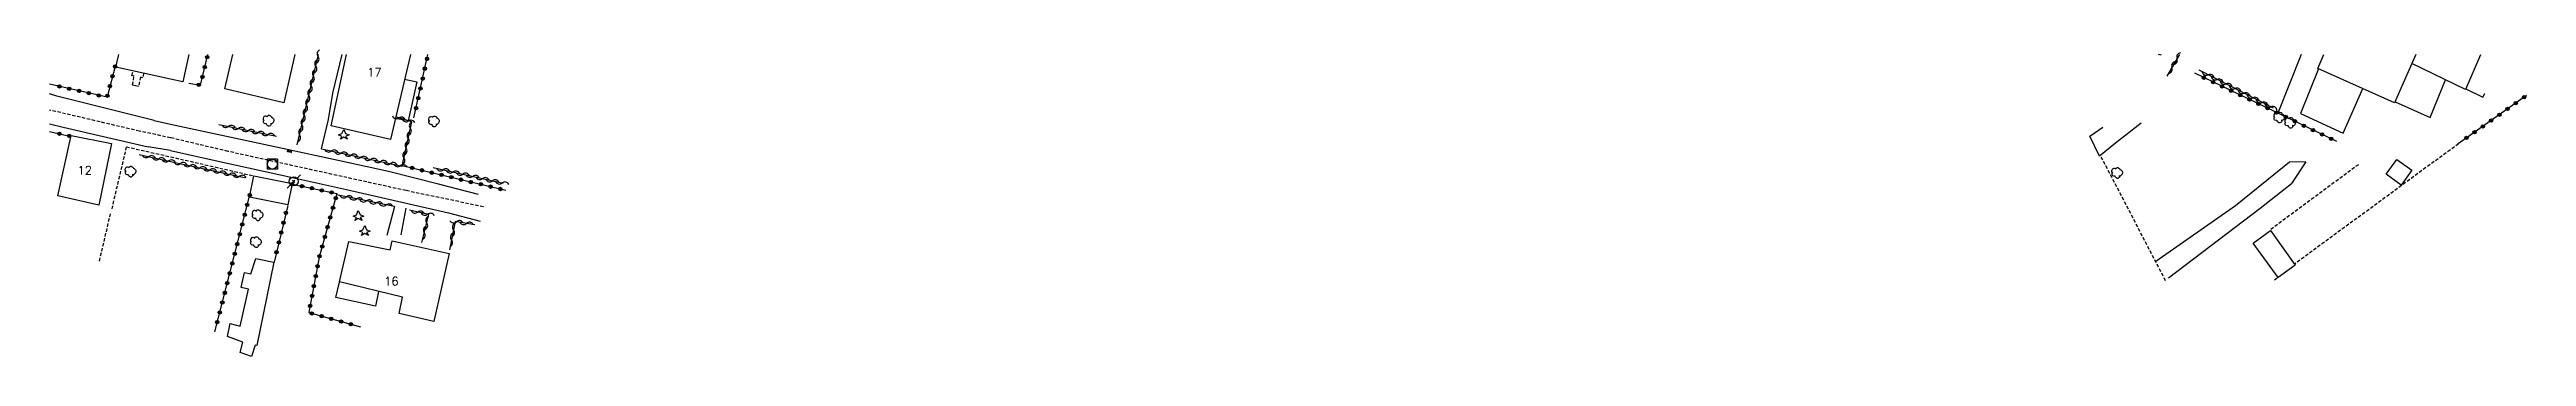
# Model space of a CAD drawing. Header units: millimetres. Extents: x 114000 to 115000, y 119000 to 120001.
# Drawn here: x 114000 to 114368.4, y 119955.1 to 120000.7 of the extents above; entities that cross this region are included whole.
import ezdxf
from ezdxf.enums import TextEntityAlignment as Align

# ---------------------------------------------------------------- set-up
doc = ezdxf.new("R2010")
doc.units = ezdxf.units.MM
doc.linetypes.add('DASHED', pattern=[0.75, 0.5, -0.25])
doc.layers.get('0').update_dxf_attribs({"linetype": 'CONTINUOUS'})
for name, color, linetype in [('W0001', 6, 'DASHED'), ('W0014', 7, 'CONTINUOUS'), ('W0017', 7, 'CONTINUOUS'), ('W0101', 7, 'CONTINUOUS'), ('W0104', 1, 'CONTINUOUS'), ('W0105', 7, 'CONTINUOUS'), ('W0112', 1, 'DASHED'), ('W0211', 2, 'CONTINUOUS'), ('W0214', 2, 'CONTINUOUS'), ('W0300', 7, 'CONTINUOUS'), ('W0303', 7, 'CONTINUOUS'), ('W0310', 3, 'CONTINUOUS'), ('W0323', 7, 'CONTINUOUS'), ('W0333', 7, 'CONTINUOUS'), ('W0401', 7, 'CONTINUOUS'), ('W0420', 7, 'CONTINUOUS'), ('W0473', 7, 'CONTINUOUS'), ('W0991', 7, 'CONTINUOUS')]:
    doc.layers.add(name, color=color, linetype=linetype)
doc.styles.get("Standard").update_dxf_attribs({"font": 'romans.shx', "width": 0.85})

msp = doc.modelspace()

# ---------------------------------------------------------------- texts
at = {"layer": 'W0991'}
for s, p in [('17', (114048.33, 119997.36)), ('12', (114005.25, 119982.77)), ('16', (114050.84, 119966.28))]:
    msp.add_text(s, height=1.25, dxfattribs=at).set_placement(p, align=Align.MIDDLE_CENTER)

# ---------------------------------------------------------------- blocks, each defined once
blk = doc.blocks.new('T300')
for p, q in [((-0.8, 0.51), (-0.86, 0.34)), ((-0.86, 0.34), (-0.86, 0.17)), ((-0.86, 0.17), (-0.74, 0.06)), ((-0.69, 0.63), (-0.8, 0.51)), ((-0.8, -0.06), (-0.74, 0.06)), ((-0.74, 0.06), (-0.69, 0.11)), ((-0.57, 0.69), (-0.69, 0.63)), ((-0.46, 0.69), (-0.57, 0.69)), ((-0.29, 0.63), (-0.46, 0.69)), ((-0.29, 0.63), (-0.17, 0.74)), ((-0.23, 0.57), (-0.29, 0.63)), ((-0.17, 0.74), (-0.06, 0.8)), ((-0.06, 0.8), (0.06, 0.8)), ((0.06, 0.8), (0.23, 0.74)), ((0.23, 0.74), (0.34, 0.63)), ((0.34, 0.63), (0.4, 0.51)), ((0.46, 0.46), (0.34, 0.46)), ((0.4, 0.51), (0.4, 0.46)), ((0.57, 0.4), (0.46, 0.46)), ((0.57, 0.4), (0.69, 0.29)), ((0.69, 0.29), (0.74, 0.17)), ((0.74, 0.06), (0.69, -0.17)), ((0.74, 0.17), (0.74, 0.06)), ((-0.8, -0.17), (-0.8, -0.06)), ((-0.8, -0.23), (-0.8, -0.17)), ((-0.74, -0.34), (-0.8, -0.23)), ((-0.69, -0.4), (-0.74, -0.34)), ((-0.51, -0.46), (-0.69, -0.4)), ((-0.4, -0.46), (-0.51, -0.46)), ((-0.4, -0.46), (-0.34, -0.46)), ((-0.34, -0.46), (-0.34, -0.4)), ((-0.34, -0.51), (-0.34, -0.46)), ((-0.29, -0.63), (-0.34, -0.51)), ((-0.17, -0.74), (-0.29, -0.63)), ((-0.06, -0.8), (-0.17, -0.74)), ((0.06, -0.8), (-0.06, -0.8)), ((0.17, -0.74), (0.06, -0.8)), ((0.23, -0.69), (0.17, -0.74)), ((0.29, -0.46), (0.23, -0.46)), ((0.29, -0.63), (0.23, -0.69)), ((0.46, -0.4), (0.29, -0.46)), ((0.34, -0.51), (0.29, -0.63)), ((0.34, -0.51), (0.34, -0.46)), ((0.57, -0.34), (0.46, -0.4)), ((0.63, -0.29), (0.57, -0.34)), ((0.69, -0.17), (0.63, -0.29))]:
    blk.add_line(p, q)
blk = doc.blocks.new('T420')
for p, q in [((0.75, 0.75), (-0.75, 0.75)), ((-0.75, 0.75), (-0.75, -0.75)), ((0.75, 0.75), (0.75, -0.75)), ((0.75, -0.75), (-0.75, -0.75))]:
    blk.add_line(p, q)
blk.add_ellipse((0, 0), major_axis=(-0.53, 0.53), ratio=1, start_param=3.926991, end_param=10.210176)
blk = doc.blocks.new('T303')
for p, q in [((-0.77, 0), (-0.28, 0.21)), ((-0.28, -0.21), (-0.77, 0)), ((-0.28, 0.21), (0, 0.83)), ((0, 0.83), (0.28, 0.21)), ((0.28, 0.21), (0.83, 0)), ((0.83, 0), (0.28, -0.21)), ((-0.49, -0.63), (-0.28, -0.21)), ((0, -0.35), (-0.49, -0.63)), ((0.56, -0.63), (0, -0.35)), ((0.28, -0.21), (0.56, -0.63))]:
    blk.add_line(p, q)
blk = doc.blocks.new('T473')
for p, q in [((-0.166667, 0.166667), (0.166667, -0.166667)), ((-0.166667, -0.166667), (0.166667, 0.166667)), ((0.500001, 0.500001), (1.000002, 1.000002)), ((-1.000002, -1.000002), (-0.500001, -0.500001))]:
    blk.add_line(p, q)
blk.add_ellipse((0, 0), major_axis=(0.471405, 0.471405), ratio=1, start_param=5.4977871438, end_param=11.780972451)
blk = doc.blocks.new('T401')
for p, q in [((-0.3, 0.3), (0, 0.3)), ((-0.3, -0.25), (-0.3, 0.3)), ((-0.3, 0.15), (0, 0.15)), ((-0.3, 0), (0, 0)), ((0, 0.3), (0, -0.25)), ((-0.3, -0.15), (0, -0.15)), ((-0.3, -0.25), (-0.3, -0.3)), ((-0.3, -0.3), (0, -0.3)), ((0, -0.3), (0, -0.25))]:
    blk.add_line(p, q)
blk = doc.blocks.new('t310o')
at = {"color": 0, "linetype": 'Continuous'}
for centre, start, end in [((-0.5, 0.38), 216.8699, 323.1304), ((0.5, -0.37), 36.8699, 143.1303)]:
    blk.add_arc(centre, 0.625, start, end, dxfattribs=at)
blk = doc.blocks.new('t323o')
at = {"color": 0, "linetype": 'Continuous'}
for radius in [0.25, 0.15]:
    blk.add_circle((0, 0), radius, dxfattribs=at)

# ---------------------------------------------------------------- linework, layer by layer
at = {"layer": 'W0001'}
for points in [[(114018, 119987.61), (114013.35, 119988.6), (114000, 119991.74)], [(114064.54, 119977.34), (114053.03, 119979.75), (114026.56, 119985.58), (114018, 119987.61)]]:
    msp.add_lwpolyline(points, dxfattribs=at)
at = {"layer": 'W0014'}
for points in [[(114018, 119989.6), (114015.57, 119990.15), (114015.57, 119990.17), (114001.08, 119993.8), (114000, 119994.17)], [(114000, 119989.67), (114002.05, 119989.2)], [(114002.05, 119989.2), (114014.67, 119986.26)], [(114063.82, 119979.16), (114057.84, 119980.7), (114050.43, 119982.6), (114042.95, 119984.23), (114034.63, 119986.03), (114026.32, 119987.81), (114018, 119989.6)], [(114018, 119985.7), (114014.67, 119986.26)], [(114018, 119985.7), (114025.07, 119984.15), (114036.58, 119981.6), (114044.16, 119979.9), (114051.74, 119978.18), (114059.32, 119976.47), (114064.07, 119975.22)]]:
    msp.add_lwpolyline(points, dxfattribs=at)
at = {"layer": 'W0017'}
for points in [[(114040.45, 119985.95), (114041.48, 119990.35), (114042.12, 119994.25), (114043.54, 120000)], [(114051.3, 119977.37), (114050.15, 119973.08)], [(114052.28, 119973.15), (114053.03, 119977.15)]]:
    msp.add_lwpolyline(points, dxfattribs=at)
at = {"layer": 'W0101'}
for points in [[(114018, 119996.35), (114009.88, 119998.12), (114010.29, 120000)], [(114020.71, 120000), (114019.83, 119995.95), (114018, 119996.35)], [(114036.49, 120000), (114034.85, 119992.8), (114026.08, 119994.88), (114027.28, 120000)], [(114053.67, 120000), (114050.72, 119987.35), (114041.88, 119989.4), (114044.18, 120000)], [(114314.07, 120000), (114314.03, 119999.88), (114313.7, 120000)], [(114337.38, 119997.92), (114338.28, 120000)], [(114351.37, 119998.68), (114348.8, 119992.82), (114337.38, 119997.92)], [(114351.94, 120000), (114351.37, 119998.68)], [(114009.23, 119986.75), (114007.35, 119977.57), (114001.23, 119978.97), (114003.23, 119987.97)], [(114003.23, 119987.97), (114009.23, 119986.75)]]:
    msp.add_lwpolyline(points, dxfattribs=at)
msp.add_lwpolyline([(114044.53, 119972.2), (114050.65, 119970.95), (114050.95, 119972.28), (114059.43, 119970.4), (114057.17, 119960.28), (114052, 119961.48), (114052.48, 119963.92), (114043.15, 119966.17)], close=True, dxfattribs=at)
at = {"layer": 'W0104'}
for points in [[(114337.5, 119997.87), (114334.78, 119991.2), (114341.17, 119988.28), (114344.07, 119994.93)], [(114361.56, 119999.95), (114359.33, 119994.77), (114351.37, 119998.68)], [(114052.81, 119996.32), (114054.63, 119995.95), (114053.35, 119990.15), (114051.44, 119990.47)], [(114348.87, 119992.97), (114354.08, 119990.63), (114356.35, 119996.23)], [(114359.38, 119994.87), (114361.9, 119993.67), (114362.2, 119994.21), (114362.2, 119994.21)], [(114311.1, 119989.78), (114307.27, 119986.83), (114304.88, 119984.87), (114303.48, 119987.87), (114305.38, 119989.2)], [(114048.95, 119964.77), (114048.48, 119962.57), (114042.6, 119963.85), (114043.12, 119966.15)]]:
    msp.add_lwpolyline(points, dxfattribs=at)
for points in [[(114349.13, 119984.4), (114351.37, 119982.77), (114349.77, 119980.57), (114347.52, 119982.2)], [(114035.43, 119977.62), (114029.72, 119978.8), (114030.37, 119981.97), (114036.08, 119980.8)], [(114327.78, 119971.95), (114330.32, 119973.8), (114334.03, 119968.68), (114331.5, 119966.83)], [(114033.38, 119969.13), (114030.83, 119956.72), (114030.6, 119956.75), (114030.03, 119955.08), (114028.35, 119955.65), (114028.75, 119957.23), (114026.48, 119958.05), (114026.88, 119960), (114028.37, 119959.57), (114029.57, 119965.08), (114028.52, 119965.32), (114029, 119967.55), (114029.95, 119967.37), (114030.68, 119969.65)]]:
    msp.add_lwpolyline(points, close=True, dxfattribs=at)
at = {"layer": 'W0105'}
msp.add_lwpolyline([(114013.23, 119995.23), (114012.35, 119995.43)], dxfattribs=at)
at = {"layer": 'W0112'}
for points in [[(114012.35, 119995.43), (114012.57, 119996.77), (114012.25, 119996.88), (114012.42, 119997.57)], [(114014, 119997.22), (114013.88, 119996.52), (114013.52, 119996.65), (114013.23, 119995.23)], [(114011.42, 119986.27), (114009.23, 119976.97)], [(114011.42, 119986.27), (114018, 119984.78)], [(114018, 119984.78), (114030.37, 119981.95)], [(114314.74, 119966.35), (114305.03, 119984.98)], [(114330.37, 119974.02), (114343.6, 119983.77)], [(114358.3, 119986.72), (114333.92, 119968.83)], [(114009.03, 119976.32), (114007.37, 119969.25)], [(114331.32, 119966.72), (114330.8, 119966.35)]]:
    msp.add_lwpolyline(points, dxfattribs=at)
at = {"layer": 'W0211'}
for points in [[(114335.6, 119984.03), (114333.18, 119983.98), (114325.13, 119977.47)], [(114325.13, 119977.47), (114313.26, 119969.19)]]:
    msp.add_lwpolyline(points, dxfattribs=at)
at = {"layer": 'W0214'}
for points in [[(114335.6, 119984.03), (114333.48, 119980.82)], [(114315.18, 119966.77), (114328.78, 119977.13), (114333.48, 119980.82)]]:
    msp.add_lwpolyline(points, dxfattribs=at)
at = {"layer": 'W0310'}
for points in [[(114036.85, 119986.57), (114040.02, 120000)], [(114316.79, 120000), (114314.93, 119996.77)], [(114330.77, 119992.02), (114319.73, 119997.67)], [(114040.45, 119985.95), (114052.45, 119983.4), (114053.88, 119989.97), (114051.5, 119990.72)], [(114025.17, 119989.6), (114033.75, 119987.83)], [(114013.32, 119985.12), (114018, 119984.1)], [(114018, 119984.1), (114029, 119981.72)], [(114057.08, 119983.17), (114067.45, 119980.85)], [(114051.3, 119977.37), (114042.7, 119979.12)], [(114055.37, 119972.03), (114056.43, 119976.2), (114053.55, 119976.83)], [(114063.28, 119974.68), (114060.32, 119975.15), (114059.48, 119970.95)]]:
    msp.add_lwpolyline(points, dxfattribs=at)
at = {"layer": 'W0323'}
for points in [[(114009.8, 119998.43), (114008.55, 119993.63), (114000, 119995.58)], [(114020.72, 119995.75), (114022.43, 119995.45), (114023.56, 120000)], [(114054.2, 119990.57), (114056.29, 120000)], [(114340.18, 119987.07), (114319.08, 119997.2)], [(114368.41, 119993.9), (114358.27, 119986.72), (114358.28, 119986.72)], [(114000, 119988.53), (114003.22, 119987.82)], [(114052.47, 119983.47), (114067.85, 119979.8), (114067.85, 119979.8)], [(114036.07, 119980.72), (114042.75, 119979.32), (114040.12, 119969.83), (114038.57, 119961.6), (114046.25, 119959.48)], [(114024.58, 119958.73), (114029.78, 119979.12)], [(114035.42, 119977.55), (114033.42, 119969.13)]]:
    msp.add_lwpolyline(points, dxfattribs=at)
at = {"layer": 'W0333'}
msp.add_lwpolyline([(114334.9, 120000), (114331.43, 119991.27)], dxfattribs=at)

# ---------------------------------------------------------------- block references
at = {"layer": 'W0300'}
for p, rotation in [((114032.63, 119990.15), 359.9999899820874), ((114057.23, 119990.05), 359.9999899820874), ((114331.68, 119990.62), 359.9999899823337), ((114333.33, 119989.83), 359.9999899823337), ((114307.57, 119982.37), 359.9999899823337), ((114031, 119976.08), 359.9999899820874), ((114030.75, 119972.08), 359.9999899820874)]:
    msp.add_blockref('T300', p, dxfattribs=dict(at, rotation=rotation))
msp.add_blockref('T300', (114012.08, 119982.57), dxfattribs=at)
at = {"layer": 'W0303', "rotation": 359.9999899820874}
for p in [(114043.75, 119988.03), (114045.92, 119975.95), (114046.88, 119973.72)]:
    msp.add_blockref('T303', p, dxfattribs=at)
at = {"layer": 'W0310'}
for p, rotation in [((114039.61, 119998.25), 76.70559269933264), ((114039.95, 119999.71), 76.70559269933264), ((114315.68, 119998.07), 240.0679388236546), ((114316.43, 119999.37), 240.0679388236546), ((114038.57, 119993.87), 76.70559269933264), ((114038.92, 119995.33), 76.70559269933264), ((114039.26, 119996.79), 76.70559269933264), ((114321.07, 119996.98), 152.8851180450341), ((114322.4, 119996.3), 152.8851180450341), ((114323.74, 119995.62), 152.8851180450341), ((114325.07, 119994.93), 152.8851180450341), ((114326.41, 119994.25), 152.8851180450341), ((114327.74, 119993.57), 152.8851180450341), ((114037.54, 119989.49), 76.70559269933264), ((114037.88, 119990.95), 76.70559269933264), ((114038.23, 119992.41), 76.70559269933264), ((114051.97, 119990.57), 162.5296819741233), ((114053.4, 119990.12), 162.5296819741233), ((114329.08, 119992.88), 152.8851180450341), ((114330.41, 119992.2), 152.8851180450341), ((114026.64, 119989.3), 348.3669310648655), ((114028.11, 119989), 348.3669310648655), ((114029.57, 119988.69), 348.3669310648655), ((114031.04, 119988.39), 348.3669310648655), ((114032.51, 119988.09), 348.3669310648655), ((114037.19, 119988.03), 76.70559269933264), ((114053.03, 119986.07), 77.690318523932), ((114053.35, 119987.53), 77.690318523932), ((114053.67, 119989), 77.690318523932), ((114014.78, 119984.8), 347.7474175118782), ((114016.25, 119984.48), 347.7474175118782), ((114017.71, 119984.16), 347.7474175118782), ((114019.47, 119983.78), 347.7765357184908), ((114020.93, 119983.46), 347.7765357184908), ((114022.4, 119983.15), 347.7765357184908), ((114023.86, 119982.83), 347.7765357184908), ((114041.92, 119985.64), 348.0031006920631), ((114043.38, 119985.33), 348.0031006920631), ((114044.85, 119985.01), 348.0031006920631), ((114046.32, 119984.7), 348.0031006920631), ((114047.79, 119984.39), 348.0031006920631), ((114049.25, 119984.08), 348.0031006920631), ((114050.72, 119983.77), 348.0031006920631), ((114052.19, 119983.46), 348.0031006920631), ((114052.71, 119984.6), 77.690318523932), ((114058.55, 119982.84), 347.4015741240221), ((114025.33, 119982.51), 347.7765357184908), ((114026.8, 119982.19), 347.7765357184908), ((114028.26, 119981.88), 347.7765357184908), ((114060.01, 119982.51), 347.4015741240221), ((114061.47, 119982.19), 347.4015741240221), ((114062.94, 119981.86), 347.4015741240221), ((114064.4, 119981.53), 347.4015741240221), ((114065.87, 119981.2), 347.4015741240221), ((114067.33, 119980.88), 347.4015741240221), ((114044.17, 119978.82), 168.4980153530367), ((114045.64, 119978.52), 168.4980153530367), ((114047.11, 119978.22), 168.4980153530367), ((114048.58, 119977.92), 168.4980153530367), ((114050.05, 119977.62), 168.4980153530367), ((114054.77, 119976.56), 167.6164684571509), ((114056.24, 119976.24), 167.6164684571509), ((114056.11, 119974.94), 75.65036783294057), ((114055.74, 119973.49), 75.65036783294057), ((114059.78, 119972.42), 258.7687920978775), ((114060.53, 119975.12), 171.0521746042137), ((114060.07, 119973.89), 258.7687920978775), ((114062.01, 119974.88), 171.0521746042137)]:
    msp.add_blockref('t310o', p, dxfattribs=dict(at, rotation=rotation))
at = {"layer": 'W0323'}
for p, rotation in [((114009.74, 119998.21), 255.4034244745143), ((114023.09, 119998.13), 76.13368175739461), ((114023.45, 119999.58), 76.13368175739461), ((114055.82, 119997.89), 77.49893700387567), ((114056.15, 119999.35), 77.49893700387567), ((114001.46, 119995.25), 167.1704625306114), ((114002.93, 119994.91), 167.1704625306114), ((114004.39, 119994.58), 167.1704625306114), ((114005.85, 119994.25), 167.1704625306114), ((114007.31, 119993.91), 167.1704625306114), ((114008.99, 119995.31), 255.4034244745143), ((114009.36, 119996.76), 255.4034244745143), ((114022.19, 119995.49), 350.0834738790004), ((114022.73, 119996.67), 76.13368175739461), ((114055.17, 119994.96), 77.49893700387567), ((114055.5, 119996.42), 77.49893700387567), ((114320.44, 119996.55), 154.3479604113854), ((114321.79, 119995.9), 154.3479604113854), ((114323.14, 119995.25), 154.3479604113854), ((114324.49, 119994.6), 154.3479604113854), ((114325.84, 119993.95), 154.3479604113854), ((114008.61, 119993.86), 255.4034244745143), ((114054.52, 119992.03), 77.49893700387567), ((114054.85, 119993.5), 77.49893700387567), ((114327.2, 119993.3), 154.3479604113854), ((114328.55, 119992.65), 154.3479604113854), ((114329.9, 119992.01), 154.3479604113854), ((114331.25, 119991.36), 154.3479604113854), ((114332.6, 119990.71), 154.3479604113854), ((114363.15, 119990.18), 215.2930604471707), ((114364.38, 119991.04), 215.2930604471707), ((114365.6, 119991.91), 215.2930604471707), ((114366.82, 119992.78), 215.2930604471707), ((114368.05, 119993.64), 215.2930604471707), ((114001.46, 119988.21), 347.4916611931922), ((114002.93, 119987.88), 347.4916611931922), ((114333.96, 119990.06), 154.3479604113854), ((114335.31, 119989.41), 154.3479604113854), ((114336.66, 119988.76), 154.3479604113854), ((114338.01, 119988.11), 154.3479604113854), ((114339.37, 119987.46), 154.3479604113854), ((114359.48, 119987.58), 215.2930604471707), ((114360.7, 119988.44), 215.2930604471707), ((114361.93, 119989.31), 215.2930604471707), ((114053.93, 119983.12), 346.6047431365175), ((114036.08, 119980.71), 348.1683883589791), ((114037.55, 119980.41), 348.1683883589791), ((114039.02, 119980.1), 348.1683883589791), ((114040.49, 119979.79), 348.1683883589791), ((114041.96, 119979.48), 348.1683883589791), ((114055.39, 119982.77), 346.6047431365175), ((114056.84, 119982.42), 346.6047431365175), ((114058.3, 119982.08), 346.6047431365175), ((114059.76, 119981.73), 346.6047431365175), ((114061.22, 119981.38), 346.6047431365175), ((114062.68, 119981.03), 346.6047431365175), ((114064.14, 119980.69), 346.6047431365175), ((114065.6, 119980.34), 346.6047431365175), ((114067.06, 119979.99), 346.6047431365175), ((114029.03, 119976.17), 75.68895873740496), ((114029.4, 119977.63), 75.68895873740496), ((114029.77, 119979.08), 75.68895873740496), ((114035.15, 119976.43), 256.6335796672971), ((114041.76, 119975.76), 254.4839905616505), ((114042.16, 119977.21), 254.4839905616505), ((114042.57, 119978.65), 254.4839905616505), ((114027.92, 119971.81), 75.68895873740496), ((114028.29, 119973.27), 75.68895873740496), ((114028.66, 119974.72), 75.68895873740496), ((114034.11, 119972.05), 256.6335796672971), ((114034.46, 119973.51), 256.6335796672971), ((114034.8, 119974.97), 256.6335796672971), ((114040.96, 119972.87), 254.4839905616505), ((114041.36, 119974.32), 254.4839905616505), ((114027.18, 119968.91), 75.68895873740496), ((114027.55, 119970.36), 75.68895873740496), ((114033.76, 119970.59), 256.6335796672971), ((114039.87, 119968.51), 259.3379121271157), ((114040.16, 119969.98), 254.4839905616505), ((114040.56, 119971.43), 254.4839905616505), ((114026.07, 119964.55), 75.68895873740496), ((114026.44, 119966), 75.68895873740496), ((114026.81, 119967.45), 75.68895873740496), ((114039.31, 119965.56), 259.3379121271157), ((114039.59, 119967.04), 259.3379121271157), ((114025.32, 119961.64), 75.68895873740496), ((114025.7, 119963.09), 75.68895873740496), ((114038.76, 119962.61), 259.3379121271157), ((114039.02, 119961.48), 344.5948068522073), ((114039.04, 119964.09), 259.3379121271157), ((114040.47, 119961.08), 344.5948068522073), ((114024.95, 119960.19), 75.68895873740496), ((114041.91, 119960.68), 344.5948068522073), ((114043.36, 119960.28), 344.5948068522073), ((114044.8, 119959.88), 344.5948068522073)]:
    msp.add_blockref('t323o', p, dxfattribs=dict(at, rotation=rotation))
at = {"layer": 'W0401', "rotation": 77.76270455067966}
msp.add_blockref('T401', (114035.75, 119985.76), dxfattribs=at)
at = {"layer": 'W0420', "rotation": 359.9999899820874}
msp.add_blockref('T420', (114033.14, 119983.7), dxfattribs=at)
at = {"layer": 'W0473', "rotation": 359.9999899820874}
msp.add_blockref('T473', (114036.32, 119981.12), dxfattribs=at)

msp.set_redraw_order([(e.dxf.handle, doc.entitydb.next_handle()) for e in msp.query("TEXT MTEXT ATTDEF DIMENSION ARC_DIMENSION")])  # texts and dimensions are drawn at this point

doc.saveas('drawing.dxf')
